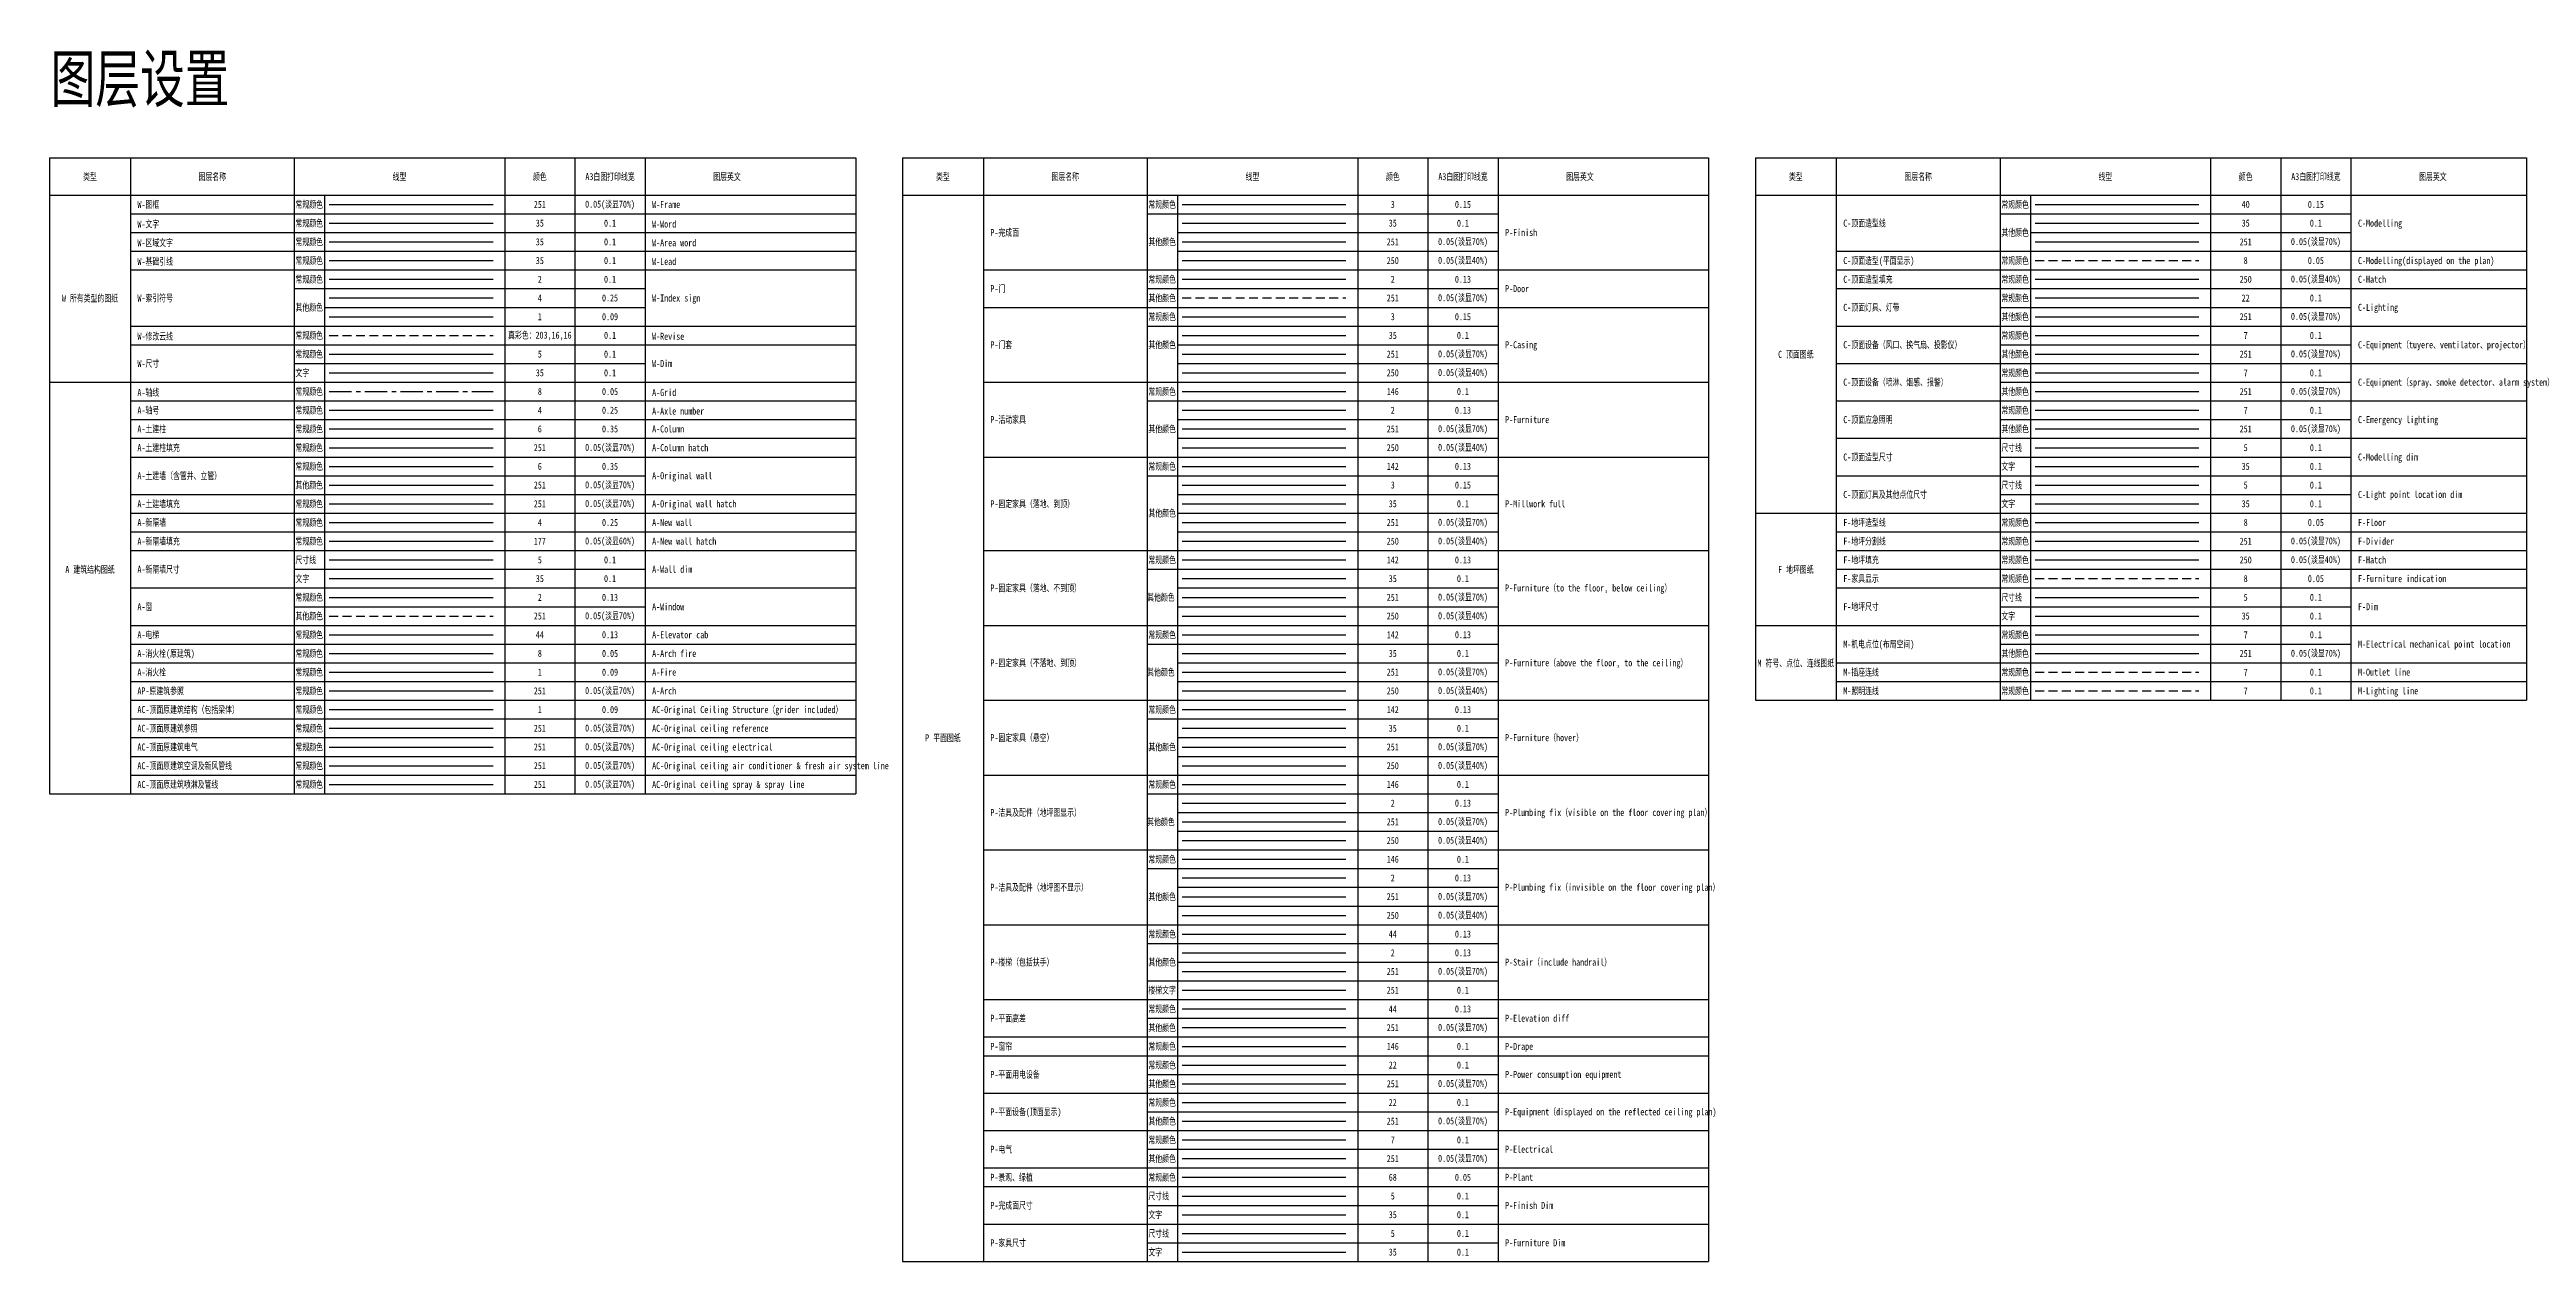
# Model space of a CAD drawing. Header units: millimetres. Extents: x 51249 to 2766742, y -599687 to -1280.
# Drawn here: x 60283 to 70870, y -114817 to -109634 of the extents above; entities that cross this region are included whole.
import ezdxf
from ezdxf.enums import TextEntityAlignment as Align

# ---------------------------------------------------------------- set-up
doc = ezdxf.new("R2010")
doc.units = ezdxf.units.MM
doc.header["$LTSCALE"] = 10
doc.linetypes.add('CENTER', pattern=[50.8, 31.75, -6.35, 6.35, -6.35])
doc.linetypes.add('DASHED', pattern=[19.05, 12.7, -6.35])
for name, color, linetype in [('A-土建墙填充', 251, 'Continuous'), ('A-土建墙（含管井、立管）', 6, 'Continuous'), ('A-土建柱', 6, 'Continuous'), ('A-土建柱填充', 251, 'Continuous'), ('A-新隔墙', 4, 'Continuous'), ('A-新隔墙填充', 177, 'Continuous'), ('A-新隔墙尺寸', 5, 'Continuous'), ('A-消火栓', 1, 'Continuous'), ('A-消火栓(原建筑)', 8, 'Continuous'), ('A-电梯', 44, 'Continuous'), ('A-窗', 2, 'Continuous'), ('A-轴号', 4, 'Continuous'), ('A-轴线', 8, 'CENTER'), ('AC-顶面原建筑参照', 251, 'Continuous'), ('AC-顶面原建筑喷淋及管线', 251, 'Continuous'), ('AC-顶面原建筑电气', 251, 'Continuous'), ('AC-顶面原建筑空调及新风管线', 251, 'Continuous'), ('AC-顶面原建筑结构（包括梁体）', 1, 'Continuous'), ('AP-原建筑参照', 251, 'Continuous'), ('C-顶面应急照明', 7, 'Continuous'), ('C-顶面灯具、灯带', 22, 'Continuous'), ('C-顶面灯具及其他点位尺寸', 5, 'Continuous'), ('C-顶面设备（喷淋、烟感、报警）', 7, 'Continuous'), ('C-顶面设备（风口、换气扇、投影仪）', 7, 'Continuous'), ('C-顶面造型(平面显示)', 251, 'DASHED'), ('C-顶面造型填充', 250, 'Continuous'), ('C-顶面造型尺寸', 5, 'Continuous'), ('C-顶面造型线', 40, 'Continuous'), ('F-地坪分割线', 251, 'Continuous'), ('F-地坪填充', 250, 'Continuous'), ('F-地坪尺寸', 5, 'Continuous'), ('F-地坪造型线', 8, 'Continuous'), ('F-家具显示', 8, 'DASHED'), ('M-插座连线', 7, 'DASHED'), ('M-机电点位(布局空间)', 7, 'Continuous'), ('M-照明连线', 7, 'DASHED'), ('P-固定家具（不落地、到顶）', 142, 'Continuous'), ('P-固定家具（悬空）', 142, 'Continuous'), ('P-固定家具（落地、不到顶）', 142, 'Continuous'), ('P-固定家具（落地、到顶）', 142, 'Continuous'), ('P-完成面', 3, 'Continuous'), ('P-完成面尺寸', 5, 'Continuous'), ('P-家具尺寸', 5, 'Continuous'), ('P-平面用电设备', 22, 'Continuous'), ('P-平面设备(顶面显示)', 22, 'Continuous'), ('P-平面高差', 44, 'Continuous'), ('P-景观、绿植', 68, 'Continuous'), ('P-楼梯（包括扶手）', 44, 'Continuous'), ('P-洁具及配件（地坪图不显示）', 146, 'Continuous'), ('P-洁具及配件（地坪图显示）', 146, 'Continuous'), ('P-活动家具', 146, 'Continuous'), ('P-电气', 7, 'Continuous'), ('P-窗帘', 146, 'Continuous'), ('P-门', 2, 'Continuous'), ('P-门套', 3, 'Continuous'), ('W-区域文字', 35, 'Continuous'), ('W-图框', 251, 'Continuous'), ('W-基础引线', 35, 'Continuous'), ('W-尺寸', 5, 'Continuous'), ('W-文字', 35, 'Continuous'), ('W-索引符号', 2, 'Continuous')]:
    doc.layers.add(name, color=color, linetype=linetype)
doc.layers.add('W-修改云线', color=7, linetype='Continuous', true_color=0xcb1010)
doc.styles.add('WORD-1', font='SimSun.ttf', dxfattribs={"width": 0.7})

msp = doc.modelspace()

# ---------------------------------------------------------------- texts
at = {"layer": 'A-土建墙填充', "style": 'WORD-1', "width": 0.7}
for s, p in [('A-土建墙填充', (60659, -111576.9)), ('A-Original wall hatch', (62859, -111576.9))]:
    msp.add_text(s, height=30, dxfattribs=at).set_placement(p, align=Align.MIDDLE_LEFT)
at = {"layer": 'A-土建墙（含管井、立管）', "color": 6, "style": 'WORD-1', "width": 0.7}
msp.add_text('A-土建墙（含管井、立管）', height=30, dxfattribs=at).set_placement((60659, -111456.9), align=Align.MIDDLE_LEFT)
at = {"layer": 'A-土建柱', "style": 'WORD-1', "width": 0.7}
for s, p in [('A-土建柱', (60659, -111256.9)), ('A-Column', (62859, -111256.9))]:
    msp.add_text(s, height=30, dxfattribs=at).set_placement(p, align=Align.MIDDLE_LEFT)
at = {"layer": 'A-土建柱', "color": 6, "style": 'WORD-1', "width": 0.7}
msp.add_text('A-Original wall', height=30, dxfattribs=at).set_placement((62859, -111456.9), align=Align.MIDDLE_LEFT)
at = {"layer": 'A-土建柱填充', "style": 'WORD-1', "width": 0.7}
for s, p in [('A-土建柱填充', (60659, -111336.9)), ('A-Column hatch', (62859, -111336.9))]:
    msp.add_text(s, height=30, dxfattribs=at).set_placement(p, align=Align.MIDDLE_LEFT)
at = {"layer": 'A-新隔墙', "style": 'WORD-1', "width": 0.7}
for s, p in [('A-新隔墙', (60659, -111656.9)), ('A-New wall', (62859, -111656.9))]:
    msp.add_text(s, height=30, dxfattribs=at).set_placement(p, align=Align.MIDDLE_LEFT)
at = {"layer": 'A-新隔墙填充', "style": 'WORD-1', "width": 0.7}
for s, p in [('A-新隔墙填充', (60659, -111736.9)), ('A-New wall hatch', (62859, -111736.9))]:
    msp.add_text(s, height=30, dxfattribs=at).set_placement(p, align=Align.MIDDLE_LEFT)
at = {"layer": 'A-新隔墙尺寸', "style": 'WORD-1', "width": 0.7}
for s, p in [('A-新隔墙尺寸', (60659, -111856.9)), ('A-Wall dim ', (62859, -111856.9))]:
    msp.add_text(s, height=30, dxfattribs=at).set_placement(p, align=Align.MIDDLE_LEFT)
at = {"layer": 'A-消火栓', "style": 'WORD-1', "width": 0.7}
for s, p in [('A-消火栓', (60659, -112296.9)), ('A-Fire', (62859, -112296.9))]:
    msp.add_text(s, height=30, dxfattribs=at).set_placement(p, align=Align.MIDDLE_LEFT)
at = {"layer": 'A-消火栓(原建筑)', "style": 'WORD-1', "width": 0.7}
for s, p in [('A-消火栓(原建筑)', (60659, -112216.9)), ('A-Arch fire', (62859, -112216.9))]:
    msp.add_text(s, height=30, dxfattribs=at).set_placement(p, align=Align.MIDDLE_LEFT)
at = {"layer": 'A-电梯', "style": 'WORD-1', "width": 0.7}
for s, p in [('A-电梯', (60659, -112136.9)), ('A-Elevator cab', (62859, -112136.9))]:
    msp.add_text(s, height=30, dxfattribs=at).set_placement(p, align=Align.MIDDLE_LEFT)
at = {"layer": 'A-窗', "style": 'WORD-1', "width": 0.7}
for s, p in [('A-窗', (60659, -112016.9)), ('A-Window', (62859, -112016.9))]:
    msp.add_text(s, height=30, dxfattribs=at).set_placement(p, align=Align.MIDDLE_LEFT)
at = {"layer": 'A-轴号', "ltscale": 20, "style": 'WORD-1', "width": 0.7}
for s, p in [('A-轴号', (60659, -111176.9)), ('A-Axle number', (62859, -111180.7))]:
    msp.add_text(s, height=30, dxfattribs=at).set_placement(p, align=Align.MIDDLE_LEFT)
at = {"layer": 'A-轴线', "style": 'WORD-1', "width": 0.7}
msp.add_text('A-轴线', height=30, dxfattribs=at).set_placement((60659, -111100.7), align=Align.MIDDLE_LEFT)
at = {"layer": 'A-轴线', "linetype": 'CENTER', "ltscale": 0.3, "style": 'WORD-1', "width": 0.7}
msp.add_text('A-Grid', height=30, dxfattribs=at).set_placement((62859, -111100.7), align=Align.MIDDLE_LEFT)
at = {"layer": 'AC-顶面原建筑参照', "style": 'WORD-1', "width": 0.7}
for s, p in [('AC-顶面原建筑参照', (60659, -112536.9)), ('AC-Original ceiling reference ', (62859, -112536.9))]:
    msp.add_text(s, height=30, dxfattribs=at).set_placement(p, align=Align.MIDDLE_LEFT)
at = {"layer": 'AC-顶面原建筑喷淋及管线', "style": 'WORD-1', "width": 0.7}
for s, p in [('AC-顶面原建筑喷淋及管线', (60659, -112776.9)), ('AC-Original ceiling spray & spray line ', (62859, -112776.9))]:
    msp.add_text(s, height=30, dxfattribs=at).set_placement(p, align=Align.MIDDLE_LEFT)
at = {"layer": 'AC-顶面原建筑电气', "style": 'WORD-1', "width": 0.7}
for s, p in [('AC-顶面原建筑电气', (60659, -112616.9)), ('AC-Original ceiling electrical', (62859, -112616.9))]:
    msp.add_text(s, height=30, dxfattribs=at).set_placement(p, align=Align.MIDDLE_LEFT)
at = {"layer": 'AC-顶面原建筑空调及新风管线', "style": 'WORD-1', "width": 0.7}
for s, p in [('AC-顶面原建筑空调及新风管线', (60659, -112696.9)), ('AC-Original ceiling air conditioner & fresh air system line', (62859, -112696.9))]:
    msp.add_text(s, height=30, dxfattribs=at).set_placement(p, align=Align.MIDDLE_LEFT)
at = {"layer": 'AC-顶面原建筑结构（包括梁体）', "style": 'WORD-1', "width": 0.7}
for s, p in [('AC-顶面原建筑结构（包括梁体）', (60659, -112456.9)), ('AC-Original Ceiling Structure（grider included）', (62859, -112456.9))]:
    msp.add_text(s, height=30, dxfattribs=at).set_placement(p, align=Align.MIDDLE_LEFT)
at = {"layer": 'AP-原建筑参照', "style": 'WORD-1', "width": 0.7}
for s, p in [('AP-原建筑参照', (60659, -112376.9)), ('A-Arch', (62859, -112376.9))]:
    msp.add_text(s, height=30, dxfattribs=at).set_placement(p, align=Align.MIDDLE_LEFT)
at = {"layer": 'C-顶面应急照明', "style": 'WORD-1', "width": 0.7}
for s, p in [('C-顶面应急照明', (67950.3, -111216.9)), ('C-Emergency lighting', (70150.3, -111216.9))]:
    msp.add_text(s, height=30, dxfattribs=at).set_placement(p, align=Align.MIDDLE_LEFT)
at = {"layer": 'C-顶面灯具、灯带', "style": 'WORD-1', "width": 0.7}
for s, p in [('C-顶面灯具、灯带', (67950.3, -110736.9)), ('C-Lighting', (70150.3, -110736.9))]:
    msp.add_text(s, height=30, dxfattribs=at).set_placement(p, align=Align.MIDDLE_LEFT)
at = {"layer": 'C-顶面灯具及其他点位尺寸', "style": 'WORD-1', "width": 0.7}
for s, p in [('C-顶面灯具及其他点位尺寸', (67950.3, -111536.9)), ('C-Light point location dim', (70150.3, -111536.9))]:
    msp.add_text(s, height=30, dxfattribs=at).set_placement(p, align=Align.MIDDLE_LEFT)
at = {"layer": 'C-顶面设备（喷淋、烟感、报警）', "style": 'WORD-1', "width": 0.7}
for s, p in [('C-顶面设备（喷淋、烟感、报警）', (67950.3, -111056.9)), ('C-Equipment（spray、smoke detector、alarm system）', (70150.3, -111056.9))]:
    msp.add_text(s, height=30, dxfattribs=at).set_placement(p, align=Align.MIDDLE_LEFT)
at = {"layer": 'C-顶面设备（风口、换气扇、投影仪）', "style": 'WORD-1', "width": 0.7}
for s, p in [('C-顶面设备（风口、换气扇、投影仪）', (67950.3, -110896.9)), ('C-Equipment（tuyere、ventilator、projector）', (70150.3, -110896.9))]:
    msp.add_text(s, height=30, dxfattribs=at).set_placement(p, align=Align.MIDDLE_LEFT)
at = {"layer": 'C-顶面造型(平面显示)', "style": 'WORD-1', "width": 0.7}
for s, p in [('C-顶面造型(平面显示)', (67950.3, -110536.9)), ('C-Modelling(displayed on the plan)', (70150.3, -110536.9))]:
    msp.add_text(s, height=30, dxfattribs=at).set_placement(p, align=Align.MIDDLE_LEFT)
at = {"layer": 'C-顶面造型填充', "style": 'WORD-1', "width": 0.7}
for s, p in [('C-顶面造型填充', (67950.3, -110616.9)), ('C-Hatch', (70150.3, -110616.9))]:
    msp.add_text(s, height=30, dxfattribs=at).set_placement(p, align=Align.MIDDLE_LEFT)
at = {"layer": 'C-顶面造型尺寸', "style": 'WORD-1', "width": 0.7}
for s, p in [('C-顶面造型尺寸', (67950.3, -111376.9)), ('C-Modelling dim', (70150.3, -111376.9))]:
    msp.add_text(s, height=30, dxfattribs=at).set_placement(p, align=Align.MIDDLE_LEFT)
at = {"layer": 'C-顶面造型线', "style": 'WORD-1', "width": 0.7}
for s, p in [('C-顶面造型线', (67950.3, -110376.9)), ('C-Modelling', (70150.3, -110376.9))]:
    msp.add_text(s, height=30, dxfattribs=at).set_placement(p, align=Align.MIDDLE_LEFT)
at = {"layer": 'F-地坪分割线', "style": 'WORD-1', "width": 0.7}
for s, p in [('F-Floor', (70150.3, -111656.9)), ('F-地坪分割线', (67950.3, -111736.9)), ('F-Divider', (70150.3, -111736.9))]:
    msp.add_text(s, height=30, dxfattribs=at).set_placement(p, align=Align.MIDDLE_LEFT)
at = {"layer": 'F-地坪填充', "style": 'WORD-1', "width": 0.7}
for s, p in [('F-地坪填充', (67950.3, -111816.9)), ('F-Hatch', (70150.3, -111816.9))]:
    msp.add_text(s, height=30, dxfattribs=at).set_placement(p, align=Align.MIDDLE_LEFT)
at = {"layer": 'F-地坪尺寸', "style": 'WORD-1', "width": 0.7}
for s, p in [('F-地坪尺寸', (67950.3, -112016.9)), ('F-Dim', (70150.3, -112016.9))]:
    msp.add_text(s, height=30, dxfattribs=at).set_placement(p, align=Align.MIDDLE_LEFT)
at = {"layer": 'F-地坪造型线', "style": 'WORD-1', "width": 0.7}
msp.add_text('F-地坪造型线', height=30, dxfattribs=at).set_placement((67950.3, -111656.9), align=Align.MIDDLE_LEFT)
at = {"layer": 'F-家具显示', "style": 'WORD-1', "width": 0.7}
for s, p in [('F-家具显示', (67950.3, -111896.9)), ('F-Furniture indication', (70150.3, -111896.9))]:
    msp.add_text(s, height=30, dxfattribs=at).set_placement(p, align=Align.MIDDLE_LEFT)
at = {"layer": 'M-插座连线', "style": 'WORD-1', "width": 0.7}
msp.add_text('M-插座连线', height=30, dxfattribs=at).set_placement((67950.3, -112296.9), align=Align.MIDDLE_LEFT)
at = {"layer": 'M-插座连线', "ltscale": 20, "style": 'WORD-1', "width": 0.7}
msp.add_text('M-Outlet line', height=30, dxfattribs=at).set_placement((70150.3, -112296.9), align=Align.MIDDLE_LEFT)
at = {"layer": 'M-机电点位(布局空间)', "style": 'WORD-1', "width": 0.7}
for s, p in [('M-机电点位(布局空间)', (67950.3, -112176.9)), ('M-Electrical mechanical point location', (70150.3, -112176.9))]:
    msp.add_text(s, height=30, dxfattribs=at).set_placement(p, align=Align.MIDDLE_LEFT)
at = {"layer": 'M-照明连线', "style": 'WORD-1', "width": 0.7}
msp.add_text('M-照明连线', height=30, dxfattribs=at).set_placement((67950.3, -112376.9), align=Align.MIDDLE_LEFT)
at = {"layer": 'M-照明连线', "ltscale": 20, "style": 'WORD-1', "width": 0.7}
msp.add_text('M-Lighting line', height=30, dxfattribs=at).set_placement((70150.3, -112376.9), align=Align.MIDDLE_LEFT)
at = {"layer": 'P-固定家具（不落地、到顶）', "style": 'WORD-1', "width": 0.7}
for s, p in [('P-固定家具（不落地、到顶）', (64304.7, -112256.9)), ('P-Furniture（above the floor, to the ceiling）', (66504.7, -112256.9))]:
    msp.add_text(s, height=30, dxfattribs=at).set_placement(p, align=Align.MIDDLE_LEFT)
at = {"layer": 'P-固定家具（悬空）', "style": 'WORD-1', "width": 0.7}
for s, p in [('P-固定家具（悬空）', (64304.7, -112576.9)), ('P-Furniture（hover）', (66504.7, -112576.9))]:
    msp.add_text(s, height=30, dxfattribs=at).set_placement(p, align=Align.MIDDLE_LEFT)
at = {"layer": 'P-固定家具（落地、不到顶）', "style": 'WORD-1', "width": 0.7}
for s, p in [('P-固定家具（落地、不到顶）', (64304.7, -111936.9)), ('P-Furniture（to the floor, below ceiling）', (66504.7, -111936.9))]:
    msp.add_text(s, height=30, dxfattribs=at).set_placement(p, align=Align.MIDDLE_LEFT)
at = {"layer": 'P-固定家具（落地、到顶）', "style": 'WORD-1', "width": 0.7}
for s, p in [('P-固定家具（落地、到顶）', (64304.7, -111576.9)), ('P-Millwork full', (66504.7, -111576.9))]:
    msp.add_text(s, height=30, dxfattribs=at).set_placement(p, align=Align.MIDDLE_LEFT)
at = {"layer": 'P-完成面', "style": 'WORD-1', "width": 0.7}
for s, p in [('P-完成面', (64304.7, -110416.9)), ('P-Finish', (66504.7, -110416.9))]:
    msp.add_text(s, height=30, dxfattribs=at).set_placement(p, align=Align.MIDDLE_LEFT)
at = {"layer": 'P-完成面尺寸', "style": 'WORD-1', "width": 0.7}
for s, p in [('P-完成面尺寸', (64304.7, -114576.9)), ('P-Finish Dim', (66504.7, -114576.9)), ('P-Furniture Dim', (66504.7, -114736.9))]:
    msp.add_text(s, height=30, dxfattribs=at).set_placement(p, align=Align.MIDDLE_LEFT)
at = {"layer": 'P-家具尺寸', "style": 'WORD-1', "width": 0.7}
msp.add_text('P-家具尺寸', height=30, dxfattribs=at).set_placement((64304.7, -114736.9), align=Align.MIDDLE_LEFT)
at = {"layer": 'P-平面用电设备', "style": 'WORD-1', "width": 0.7}
for s, p in [('P-平面用电设备', (64304.7, -114016.9)), ('P-Power consumption equipment', (66504.7, -114016.9))]:
    msp.add_text(s, height=30, dxfattribs=at).set_placement(p, align=Align.MIDDLE_LEFT)
at = {"layer": 'P-平面设备(顶面显示)', "style": 'WORD-1', "width": 0.7}
for s, p in [('P-平面设备(顶面显示)', (64304.7, -114176.9)), ('P-Equipment（displayed on the reflected ceiling plan)', (66504.7, -114176.9))]:
    msp.add_text(s, height=30, dxfattribs=at).set_placement(p, align=Align.MIDDLE_LEFT)
at = {"layer": 'P-平面高差', "style": 'WORD-1', "width": 0.7}
for s, p in [('P-平面高差', (64304.7, -113776.9)), ('P-Elevation diff', (66504.7, -113776.9))]:
    msp.add_text(s, height=30, dxfattribs=at).set_placement(p, align=Align.MIDDLE_LEFT)
at = {"layer": 'P-景观、绿植', "style": 'WORD-1', "width": 0.7}
for s, p in [('P-景观、绿植', (64304.7, -114456.9)), ('P-Plant', (66504.7, -114456.9))]:
    msp.add_text(s, height=30, dxfattribs=at).set_placement(p, align=Align.MIDDLE_LEFT)
at = {"layer": 'P-楼梯（包括扶手）', "style": 'WORD-1', "width": 0.7}
for s, p in [('P-楼梯（包括扶手）', (64304.7, -113536.9)), ('P-Stair（include handrail）', (66504.7, -113536.9))]:
    msp.add_text(s, height=30, dxfattribs=at).set_placement(p, align=Align.MIDDLE_LEFT)
at = {"layer": 'P-洁具及配件（地坪图不显示）', "style": 'WORD-1', "width": 0.7}
for s, p in [('P-洁具及配件（地坪图不显示）', (64304.7, -113216.9)), ('P-Plumbing fix（invisible on the floor covering plan）', (66504.7, -113216.9))]:
    msp.add_text(s, height=30, dxfattribs=at).set_placement(p, align=Align.MIDDLE_LEFT)
at = {"layer": 'P-洁具及配件（地坪图显示）', "style": 'WORD-1', "width": 0.7}
for s, p in [('P-洁具及配件（地坪图显示）', (64304.7, -112896.9)), ('P-Plumbing fix（visible on the floor covering plan）', (66504.7, -112896.9))]:
    msp.add_text(s, height=30, dxfattribs=at).set_placement(p, align=Align.MIDDLE_LEFT)
at = {"layer": 'P-活动家具', "style": 'WORD-1', "width": 0.7}
for s, p in [('P-活动家具', (64304.7, -111216.9)), ('P-Furniture', (66504.7, -111216.9))]:
    msp.add_text(s, height=30, dxfattribs=at).set_placement(p, align=Align.MIDDLE_LEFT)
at = {"layer": 'P-电气', "style": 'WORD-1', "width": 0.7}
for s, p in [('P-电气', (64304.7, -114336.9)), ('P-Electrical', (66504.7, -114336.9))]:
    msp.add_text(s, height=30, dxfattribs=at).set_placement(p, align=Align.MIDDLE_LEFT)
at = {"layer": 'P-窗帘', "style": 'WORD-1', "width": 0.7}
for s, p in [('P-窗帘', (64304.7, -113896.9)), ('P-Drape', (66504.7, -113896.9))]:
    msp.add_text(s, height=30, dxfattribs=at).set_placement(p, align=Align.MIDDLE_LEFT)
at = {"layer": 'P-门', "style": 'WORD-1', "width": 0.7}
for s, p in [('P-门', (64304.7, -110656.9)), ('P-Door', (66504.7, -110656.9))]:
    msp.add_text(s, height=30, dxfattribs=at).set_placement(p, align=Align.MIDDLE_LEFT)
at = {"layer": 'P-门套', "style": 'WORD-1', "width": 0.7}
for s, p in [('P-门套', (64304.7, -110896.9)), ('P-Casing', (66504.7, -110896.9))]:
    msp.add_text(s, height=30, dxfattribs=at).set_placement(p, align=Align.MIDDLE_LEFT)
at = {"layer": 'W-修改云线', "ltscale": 20, "style": 'WORD-1', "width": 0.7}
for s, p in [('W-修改云线', (60659, -110860.7)), ('W-Revise', (62859, -110860.7))]:
    msp.add_text(s, height=30, dxfattribs=at).set_placement(p, align=Align.MIDDLE_LEFT)
at = {"layer": 'W-区域文字', "ltscale": 20, "style": 'WORD-1', "width": 0.7}
for s, p in [('W-区域文字', (60659, -110460.7)), ('W-Area word', (62859, -110460.7)), ('W-Lead', (62859, -110540.7))]:
    msp.add_text(s, height=30, dxfattribs=at).set_placement(p, align=Align.MIDDLE_LEFT)
at = {"layer": 'W-图框', "style": 'WORD-1', "width": 0.7}
for s, p in [('W-图框', (60659, -110296.9)), ('W-Frame', (62859, -110296.9))]:
    msp.add_text(s, height=30, dxfattribs=at).set_placement(p, align=Align.MIDDLE_LEFT)
at = {"layer": 'W-基础引线', "ltscale": 20, "style": 'WORD-1', "width": 0.7}
msp.add_text('W-基础引线', height=30, dxfattribs=at).set_placement((60659, -110540.7), align=Align.MIDDLE_LEFT)
at = {"layer": 'W-尺寸', "style": 'WORD-1', "width": 0.7}
for s, p in [('W-尺寸', (60659, -110976.9)), ('W-Dim', (62859, -110976.9))]:
    msp.add_text(s, height=30, dxfattribs=at).set_placement(p, align=Align.MIDDLE_LEFT)
at = {"layer": 'W-文字', "style": 'WORD-1', "width": 0.7}
msp.add_text('图层设置', height=200, dxfattribs=at).set_placement((60288.5, -109858.6))
at = {"layer": 'W-文字', "ltscale": 20, "style": 'WORD-1', "width": 0.7}
for s, p in [('类型', (60456.2, -110176.9)), ('图层名称', (60979, -110176.9)), ('线型', (61779, -110176.9)), ('颜色', (62379, -110176.9)), ('A3白图打印线宽', (62679, -110176.9)), ('图层英文', (63179, -110176.9)), ('类型', (64101.8, -110176.9)), ('图层名称', (64624.7, -110176.9)), ('线型', (65424.7, -110176.9)), ('颜色', (66024.7, -110176.9)), ('A3白图打印线宽', (66324.7, -110176.9)), ('图层英文', (66824.7, -110176.9)), ('类型', (67747.5, -110176.9)), ('图层名称', (68270.3, -110176.9)), ('线型', (69070.3, -110176.9)), ('颜色', (69670.3, -110176.9)), ('A3白图打印线宽', (69970.3, -110176.9)), ('图层英文', (70470.3, -110176.9)), ('251', (62379, -110296.9)), ('0.05(淡显70%%%)', (62679, -110296.9)), ('3', (66024.7, -110296.9)), ('0.15', (66324.7, -110296.9)), ('40', (69670.3, -110296.9)), ('0.15', (69970.3, -110296.9)), ('35', (62379, -110376.9)), ('0.1', (62679, -110376.9)), ('35', (66024.7, -110376.9)), ('0.1', (66324.7, -110376.9)), ('35', (69670.3, -110376.9)), ('0.1', (69970.3, -110376.9)), ('35', (62379, -110456.9)), ('35', (62379, -110536.9)), ('0.1', (62679, -110456.9)), ('0.1', (62679, -110536.9)), ('251', (66024.7, -110456.9)), ('250', (66024.7, -110536.9)), ('0.05(淡显70%%%)', (66324.7, -110456.9)), ('0.05(淡显40%%%)', (66324.7, -110536.9)), ('251', (69670.3, -110456.9)), ('8', (69670.3, -110536.9)), ('0.05(淡显70%%%)', (69970.3, -110456.9)), ('0.05', (69970.3, -110536.9)), ('2', (62379, -110616.9)), ('0.1', (62679, -110616.9)), ('2', (66024.7, -110616.9)), ('0.13', (66324.7, -110616.9)), ('250', (69670.3, -110616.9)), ('0.05(淡显40%%%)', (69970.3, -110616.9)), ('W 所有类型的图纸', (60456.2, -110696.9)), ('4', (62379, -110696.9)), ('0.25', (62679, -110696.9)), ('251', (66024.7, -110696.9)), ('0.05(淡显70%%%)', (66324.7, -110696.9)), ('22', (69670.3, -110696.9)), ('0.1', (69970.3, -110696.9)), ('真彩色：203,16,16', (62379, -110856.9)), ('1', (62379, -110776.9)), ('0.09', (62679, -110776.9)), ('0.1', (62679, -110856.9)), ('35', (66024.7, -110856.9)), ('3', (66024.7, -110776.9)), ('0.15', (66324.7, -110776.9)), ('0.1', (66324.7, -110856.9)), ('251', (69670.3, -110776.9)), ('7', (69670.3, -110856.9)), ('0.05(淡显70%%%)', (69970.3, -110776.9)), ('0.1', (69970.3, -110856.9)), ('5', (62379, -110936.9)), ('0.1', (62679, -110936.9)), ('251', (66024.7, -110936.9)), ('0.05(淡显70%%%)', (66324.7, -110936.9)), ('C 顶面图纸', (67747.5, -110936.9)), ('251', (69670.3, -110936.9)), ('0.05(淡显70%%%)', (69970.3, -110936.9)), ('35', (62379, -111016.9)), ('0.1', (62679, -111016.9)), ('250', (66024.7, -111016.9)), ('0.05(淡显40%%%)', (66324.7, -111016.9)), ('7', (69670.3, -111016.9)), ('0.1', (69970.3, -111016.9)), ('4', (62379, -111176.9)), ('8', (62379, -111096.9)), ('0.05', (62679, -111096.9)), ('0.25', (62679, -111176.9)), ('146', (66024.7, -111096.9)), ('2', (66024.7, -111176.9)), ('0.13', (66324.7, -111176.9)), ('0.1', (66324.7, -111096.9)), ('251', (69670.3, -111096.9)), ('7', (69670.3, -111176.9)), ('0.05(淡显70%%%)', (69970.3, -111096.9)), ('0.1', (69970.3, -111176.9)), ('6', (62379, -111256.9)), ('0.35', (62679, -111256.9)), ('251', (66024.7, -111256.9)), ('0.05(淡显70%%%)', (66324.7, -111256.9)), ('251', (69670.3, -111256.9)), ('0.05(淡显70%%%)', (69970.3, -111256.9)), ('251', (62379, -111336.9)), ('0.05(淡显70%%%)', (62679, -111336.9)), ('250', (66024.7, -111336.9)), ('0.05(淡显40%%%)', (66324.7, -111336.9)), ('5', (69670.3, -111336.9)), ('0.1', (69970.3, -111336.9)), ('6', (62379, -111416.9)), ('0.05(淡显70%%%)', (62679, -111496.9)), ('0.35', (62679, -111416.9)), ('142', (66024.7, -111416.9)), ('0.13', (66324.7, -111416.9)), ('35', (69670.3, -111416.9)), ('0.1', (69970.3, -111416.9)), ('251', (62379, -111496.9)), ('251', (62379, -111576.9)), ('0.05(淡显70%%%)', (62679, -111576.9)), ('35', (66024.7, -111576.9)), ('3', (66024.7, -111496.9)), ('0.15', (66324.7, -111496.9)), ('0.1', (66324.7, -111576.9)), ('35', (69670.3, -111576.9)), ('5', (69670.3, -111496.9)), ('0.1', (69970.3, -111496.9)), ('0.1', (69970.3, -111576.9)), ('4', (62379, -111656.9)), ('0.25', (62679, -111656.9)), ('251', (66024.7, -111656.9)), ('0.05(淡显70%%%)', (66324.7, -111656.9)), ('8', (69670.3, -111656.9)), ('0.05', (69970.3, -111656.9)), ('177', (62379, -111736.9)), ('0.05(淡显60%%%)', (62679, -111736.9)), ('250', (66024.7, -111736.9)), ('0.05(淡显40%%%)', (66324.7, -111736.9)), ('251', (69670.3, -111736.9)), ('0.05(淡显70%%%)', (69970.3, -111736.9)), ('0.05(淡显40%%%)', (69970.3, -111816.9)), ('A 建筑结构图纸', (60456.2, -111856.9)), ('35', (62379, -111896.9)), ('5', (62379, -111816.9)), ('0.1', (62679, -111816.9)), ('0.1', (62679, -111896.9)), ('142', (66024.7, -111816.9)), ('35', (66024.7, -111896.9)), ('0.13', (66324.7, -111816.9)), ('0.1', (66324.7, -111896.9)), ('F 地坪图纸', (67747.5, -111856.9)), ('250', (69670.3, -111816.9)), ('8', (69670.3, -111896.9)), ('0.05', (69970.3, -111896.9)), ('2', (62379, -111976.9)), ('0.13', (62679, -111976.9)), ('251', (66024.7, -111976.9)), ('0.05(淡显70%%%)', (66324.7, -111976.9)), ('5', (69670.3, -111976.9)), ('0.1', (69970.3, -111976.9)), ('251', (62379, -112056.9)), ('0.05(淡显70%%%)', (62679, -112056.9)), ('250', (66024.7, -112056.9)), ('0.05(淡显40%%%)', (66324.7, -112056.9)), ('35', (69670.3, -112056.9)), ('0.1', (69970.3, -112056.9)), ('44', (62379, -112136.9)), ('8', (62379, -112216.9)), ('0.13', (62679, -112136.9)), ('0.05', (62679, -112216.9)), ('142', (66024.7, -112136.9)), ('35', (66024.7, -112216.9)), ('0.13', (66324.7, -112136.9)), ('0.1', (66324.7, -112216.9)), ('251', (69670.3, -112216.9)), ('7', (69670.3, -112136.9)), ('0.05(淡显70%%%)', (69970.3, -112216.9)), ('0.1', (69970.3, -112136.9)), ('1', (62379, -112296.9)), ('0.09', (62679, -112296.9)), ('251', (66024.7, -112296.9)), ('0.05(淡显70%%%)', (66324.7, -112296.9)), ('M 符号、点位、连线图纸', (67747.5, -112256.9)), ('7', (69670.3, -112296.9)), ('0.1', (69970.3, -112296.9)), ('251', (62379, -112376.9)), ('0.05(淡显70%%%)', (62679, -112376.9)), ('250', (66024.7, -112376.9)), ('0.05(淡显40%%%)', (66324.7, -112376.9)), ('7', (69670.3, -112376.9)), ('0.1', (69970.3, -112376.9)), ('251', (62379, -112536.9)), ('1', (62379, -112456.9)), ('0.05(淡显70%%%)', (62679, -112536.9)), ('0.09', (62679, -112456.9)), ('142', (66024.7, -112456.9)), ('35', (66024.7, -112536.9)), ('0.13', (66324.7, -112456.9)), ('0.1', (66324.7, -112536.9)), ('251', (62379, -112616.9)), ('0.05(淡显70%%%)', (62679, -112616.9)), ('P 平面图纸', (64101.8, -112576.9)), ('251', (66024.7, -112616.9)), ('0.05(淡显70%%%)', (66324.7, -112616.9)), ('251', (62379, -112696.9)), ('0.05(淡显70%%%)', (62679, -112696.9)), ('250', (66024.7, -112696.9)), ('0.05(淡显40%%%)', (66324.7, -112696.9)), ('251', (62379, -112776.9)), ('0.05(淡显70%%%)', (62679, -112776.9)), ('146', (66024.7, -112776.9)), ('2', (66024.7, -112856.9)), ('0.13', (66324.7, -112856.9)), ('0.1', (66324.7, -112776.9)), ('251', (66024.7, -112936.9)), ('0.05(淡显70%%%)', (66324.7, -112936.9)), ('250', (66024.7, -113016.9)), ('0.05(淡显40%%%)', (66324.7, -113016.9)), ('146', (66024.7, -113096.9)), ('2', (66024.7, -113176.9)), ('0.13', (66324.7, -113176.9)), ('0.1', (66324.7, -113096.9)), ('251', (66024.7, -113256.9)), ('0.05(淡显70%%%)', (66324.7, -113256.9)), ('250', (66024.7, -113336.9)), ('0.05(淡显40%%%)', (66324.7, -113336.9)), ('44', (66024.7, -113416.9)), ('2', (66024.7, -113496.9)), ('0.13', (66324.7, -113416.9)), ('0.13', (66324.7, -113496.9)), ('251', (66024.7, -113576.9)), ('0.05(淡显70%%%)', (66324.7, -113576.9)), ('251', (66024.7, -113656.9)), ('0.1', (66324.7, -113656.9)), ('251', (66024.7, -113816.9)), ('44', (66024.7, -113736.9)), ('0.05(淡显70%%%)', (66324.7, -113816.9)), ('0.13', (66324.7, -113736.9)), ('146', (66024.7, -113896.9)), ('0.1', (66324.7, -113896.9)), ('22', (66024.7, -113976.9)), ('0.1', (66324.7, -113976.9)), ('251', (66024.7, -114056.9)), ('22', (66024.7, -114136.9)), ('0.05(淡显70%%%)', (66324.7, -114056.9)), ('0.1', (66324.7, -114136.9)), ('251', (66024.7, -114216.9)), ('0.05(淡显70%%%)', (66324.7, -114216.9)), ('7', (66024.7, -114296.9)), ('0.1', (66324.7, -114296.9)), ('251', (66024.7, -114376.9)), ('68', (66024.7, -114456.9)), ('0.05(淡显70%%%)', (66324.7, -114376.9)), ('0.05', (66324.7, -114456.9)), ('5', (66024.7, -114536.9)), ('0.1', (66324.7, -114536.9)), ('35', (66024.7, -114616.9)), ('0.1', (66324.7, -114616.9)), ('35', (66024.7, -114776.9)), ('5', (66024.7, -114696.9)), ('0.1', (66324.7, -114696.9)), ('0.1', (66324.7, -114776.9))]:
    msp.add_text(s, height=30, dxfattribs=at).set_placement(p, align=Align.MIDDLE)
for s, p in [('常规颜色', (61334.5, -110296.9)), ('常规颜色', (64980.1, -110296.9)), ('常规颜色', (68625.8, -110296.9)), ('W-文字', (60659, -110380.7)), ('常规颜色', (61334.5, -110376.9)), ('W-Word', (62859, -110380.7)), ('其他颜色', (68625.8, -110416.9)), ('常规颜色', (61334.5, -110456.9)), ('常规颜色', (61334.5, -110536.9)), ('其他颜色', (64980.1, -110456.9)), ('常规颜色', (68625.8, -110536.9)), ('常规颜色', (61334.5, -110616.9)), ('常规颜色', (64980.1, -110616.9)), ('常规颜色', (68625.8, -110616.9)), ('其他颜色', (61334.5, -110736.9)), ('其他颜色', (64980.1, -110696.9)), ('常规颜色', (68625.8, -110696.9)), ('常规颜色', (61334.5, -110856.9)), ('常规颜色', (64980.1, -110776.9)), ('其他颜色', (68625.8, -110776.9)), ('常规颜色', (68625.8, -110856.9)), ('常规颜色', (61334.5, -110936.9)), ('其他颜色', (64980.1, -110896.9)), ('其他颜色', (68625.8, -110936.9)), ('文字', (61334.5, -111016.9)), ('常规颜色', (68625.8, -111016.9)), ('常规颜色', (61334.5, -111096.9)), ('常规颜色', (61334.5, -111176.9)), ('常规颜色', (64980.1, -111096.9)), ('其他颜色', (68625.8, -111096.9)), ('常规颜色', (68625.8, -111176.9)), ('常规颜色', (61334.5, -111256.9)), ('其他颜色', (64980.1, -111256.9)), ('其他颜色', (68625.8, -111256.9)), ('常规颜色', (61334.5, -111336.9)), ('尺寸线', (68625.8, -111336.9)), ('其他颜色', (61334.5, -111496.9)), ('常规颜色', (61334.5, -111416.9)), ('常规颜色', (64980.1, -111416.9)), ('文字', (68625.8, -111416.9)), ('尺寸线', (68625.8, -111496.9)), ('常规颜色', (61334.5, -111576.9)), ('文字', (68625.8, -111576.9)), ('常规颜色', (61334.5, -111656.9)), ('其他颜色', (64980.1, -111616.9)), ('常规颜色', (68625.8, -111656.9)), ('尺寸线', (61334.5, -111816.9)), ('常规颜色', (61334.5, -111736.9)), ('常规颜色', (64980.1, -111816.9)), ('常规颜色', (68625.8, -111736.9)), ('常规颜色', (68625.8, -111816.9)), ('文字', (61334.5, -111896.9)), ('常规颜色', (68625.8, -111896.9)), ('常规颜色', (61334.5, -111976.9)), ('其他颜色', (64974.7, -111976.9)), ('尺寸线', (68625.8, -111976.9)), ('其他颜色', (61334.5, -112056.9)), ('文字', (68625.8, -112056.9)), ('常规颜色', (61334.5, -112136.9)), ('常规颜色', (61334.5, -112216.9)), ('常规颜色', (64980.1, -112136.9)), ('其他颜色', (68625.8, -112216.9)), ('常规颜色', (68625.8, -112136.9)), ('常规颜色', (61334.5, -112296.9)), ('其他颜色', (64974.7, -112296.9)), ('常规颜色', (68625.8, -112296.9)), ('常规颜色', (61334.5, -112376.9)), ('常规颜色', (68625.8, -112376.9)), ('常规颜色', (61334.5, -112456.9)), ('常规颜色', (61334.5, -112536.9)), ('常规颜色', (64980.1, -112456.9)), ('常规颜色', (61334.5, -112616.9)), ('其他颜色', (64980.1, -112616.9)), ('常规颜色', (61334.5, -112696.9)), ('常规颜色', (61334.5, -112776.9)), ('常规颜色', (64980.1, -112776.9)), ('其他颜色', (64974.7, -112936.9)), ('常规颜色', (64980.1, -113096.9)), ('其他颜色', (64980.1, -113256.9)), ('常规颜色', (64980.1, -113416.9)), ('其他颜色', (64980.1, -113536.9)), ('楼梯文字', (64980.1, -113656.9)), ('其他颜色', (64980.1, -113816.9)), ('常规颜色', (64980.1, -113736.9)), ('常规颜色', (64980.1, -113896.9)), ('常规颜色', (64980.1, -113976.9)), ('其他颜色', (64980.1, -114056.9)), ('常规颜色', (64980.1, -114136.9)), ('常规颜色', (64980.1, -114136.9)), ('其他颜色', (64980.1, -114216.9)), ('常规颜色', (64980.1, -114296.9)), ('其他颜色', (64980.1, -114376.9)), ('常规颜色', (64980.1, -114456.9)), ('尺寸线', (64980.1, -114536.9)), ('文字', (64980.1, -114616.9)), ('尺寸线', (64980.1, -114696.9)), ('文字', (64980.1, -114776.9))]:
    msp.add_text(s, height=30, dxfattribs=at).set_placement(p, align=Align.MIDDLE_LEFT)
at = {"layer": 'W-索引符号', "ltscale": 20, "style": 'WORD-1', "width": 0.7}
for s, p in [('W-索引符号', (60659, -110696.9)), ('W-Index sign', (62859, -110696.9))]:
    msp.add_text(s, height=30, dxfattribs=at).set_placement(p, align=Align.MIDDLE_LEFT)

# ---------------------------------------------------------------- linework, layer by layer
at = {"layer": 'A-土建墙填充'}
msp.add_line((61479, -111576.9), (62179, -111576.9), dxfattribs=at)
at = {"layer": 'A-土建墙（含管井、立管）', "color": 6}
msp.add_line((61479, -111416.9), (62179, -111416.9), dxfattribs=at)
at = {"layer": 'A-土建墙（含管井、立管）', "color": 251}
msp.add_line((61479, -111496.9), (62179, -111496.9), dxfattribs=at)
at = {"layer": 'A-土建柱'}
msp.add_line((61479, -111256.9), (62179, -111256.9), dxfattribs=at)
at = {"layer": 'A-土建柱填充'}
msp.add_line((61479, -111336.9), (62179, -111336.9), dxfattribs=at)
at = {"layer": 'A-新隔墙'}
msp.add_line((61479, -111656.9), (62179, -111656.9), dxfattribs=at)
at = {"layer": 'A-新隔墙填充'}
msp.add_line((61479, -111736.9), (62179, -111736.9), dxfattribs=at)
at = {"layer": 'A-新隔墙尺寸'}
msp.add_line((61479, -111816.9), (62179, -111816.9), dxfattribs=at)
at = {"layer": 'A-消火栓'}
msp.add_line((61479, -112296.9), (62179, -112296.9), dxfattribs=at)
at = {"layer": 'A-消火栓(原建筑)'}
msp.add_line((61479, -112216.9), (62179, -112216.9), dxfattribs=at)
at = {"layer": 'A-电梯'}
msp.add_line((61479, -112136.9), (62179, -112136.9), dxfattribs=at)
at = {"layer": 'A-窗'}
msp.add_line((61479, -111976.9), (62179, -111976.9), dxfattribs=at)
at = {"layer": 'A-窗', "color": 251, "linetype": 'DASHED', "ltscale": 0.3}
msp.add_line((61479, -112056.9), (62179, -112056.9), dxfattribs=at)
at = {"layer": 'A-轴号', "ltscale": 20}
msp.add_line((61479, -111176.9), (62179, -111176.9), dxfattribs=at)
at = {"layer": 'A-轴线', "linetype": 'CENTER', "ltscale": 0.3}
msp.add_line((61479, -111096.9), (62179, -111096.9), dxfattribs=at)
at = {"layer": 'AC-顶面原建筑参照'}
msp.add_line((61479, -112536.9), (62179, -112536.9), dxfattribs=at)
at = {"layer": 'AC-顶面原建筑喷淋及管线'}
msp.add_line((61479, -112776.9), (62179, -112776.9), dxfattribs=at)
at = {"layer": 'AC-顶面原建筑电气'}
msp.add_line((61479, -112616.9), (62179, -112616.9), dxfattribs=at)
at = {"layer": 'AC-顶面原建筑空调及新风管线'}
msp.add_line((61479, -112696.9), (62179, -112696.9), dxfattribs=at)
at = {"layer": 'AC-顶面原建筑结构（包括梁体）'}
msp.add_line((61479, -112456.9), (62179, -112456.9), dxfattribs=at)
at = {"layer": 'AP-原建筑参照'}
msp.add_line((61479, -112376.9), (62179, -112376.9), dxfattribs=at)
at = {"layer": 'C-顶面应急照明'}
msp.add_line((68770.3, -111176.9), (69470.3, -111176.9), dxfattribs=at)
at = {"layer": 'C-顶面应急照明', "color": 251}
msp.add_line((68770.3, -111256.9), (69470.3, -111256.9), dxfattribs=at)
at = {"layer": 'C-顶面灯具、灯带'}
msp.add_line((68770.3, -110696.9), (69470.3, -110696.9), dxfattribs=at)
at = {"layer": 'C-顶面灯具、灯带', "color": 251}
msp.add_line((68770.3, -110776.9), (69470.3, -110776.9), dxfattribs=at)
at = {"layer": 'C-顶面灯具及其他点位尺寸'}
msp.add_line((68770.3, -111496.9), (69470.3, -111496.9), dxfattribs=at)
at = {"layer": 'C-顶面灯具及其他点位尺寸', "color": 35}
msp.add_line((68770.3, -111576.9), (69470.3, -111576.9), dxfattribs=at)
at = {"layer": 'C-顶面设备（喷淋、烟感、报警）'}
msp.add_line((68770.3, -111016.9), (69470.3, -111016.9), dxfattribs=at)
at = {"layer": 'C-顶面设备（喷淋、烟感、报警）', "color": 251}
msp.add_line((68770.3, -111096.9), (69470.3, -111096.9), dxfattribs=at)
at = {"layer": 'C-顶面设备（风口、换气扇、投影仪）'}
msp.add_line((68770.3, -110856.9), (69470.3, -110856.9), dxfattribs=at)
at = {"layer": 'C-顶面设备（风口、换气扇、投影仪）', "color": 251}
msp.add_line((68770.3, -110936.9), (69470.3, -110936.9), dxfattribs=at)
at = {"layer": 'C-顶面造型(平面显示)', "ltscale": 0.3}
msp.add_line((68770.3, -110536.9), (69470.3, -110536.9), dxfattribs=at)
at = {"layer": 'C-顶面造型填充'}
msp.add_line((68770.3, -110616.9), (69470.3, -110616.9), dxfattribs=at)
at = {"layer": 'C-顶面造型尺寸'}
msp.add_line((68770.3, -111336.9), (69470.3, -111336.9), dxfattribs=at)
at = {"layer": 'C-顶面造型尺寸', "color": 35}
msp.add_line((68770.3, -111416.9), (69470.3, -111416.9), dxfattribs=at)
at = {"layer": 'C-顶面造型线'}
msp.add_line((68770.3, -110296.9), (69470.3, -110296.9), dxfattribs=at)
at = {"layer": 'C-顶面造型线', "color": 35}
msp.add_line((68770.3, -110376.9), (69470.3, -110376.9), dxfattribs=at)
at = {"layer": 'C-顶面造型线', "color": 251}
msp.add_line((68770.3, -110456.9), (69470.3, -110456.9), dxfattribs=at)
at = {"layer": 'F-地坪分割线'}
msp.add_line((68770.3, -111736.9), (69470.3, -111736.9), dxfattribs=at)
at = {"layer": 'F-地坪填充'}
msp.add_line((68770.3, -111816.9), (69470.3, -111816.9), dxfattribs=at)
at = {"layer": 'F-地坪尺寸'}
msp.add_line((68770.3, -111976.9), (69470.3, -111976.9), dxfattribs=at)
at = {"layer": 'F-地坪尺寸', "color": 35}
msp.add_line((68770.3, -112056.9), (69470.3, -112056.9), dxfattribs=at)
at = {"layer": 'F-地坪造型线'}
msp.add_line((68770.3, -111656.9), (69470.3, -111656.9), dxfattribs=at)
at = {"layer": 'F-家具显示', "linetype": 'DASHED', "ltscale": 0.3}
msp.add_line((68770.3, -111896.9), (69470.3, -111896.9), dxfattribs=at)
at = {"layer": 'M-插座连线', "linetype": 'DASHED', "ltscale": 0.3}
msp.add_line((68770.3, -112296.9), (69470.3, -112296.9), dxfattribs=at)
at = {"layer": 'M-机电点位(布局空间)'}
msp.add_line((68770.3, -112136.9), (69470.3, -112136.9), dxfattribs=at)
at = {"layer": 'M-机电点位(布局空间)', "color": 251}
msp.add_line((68770.3, -112216.9), (69470.3, -112216.9), dxfattribs=at)
at = {"layer": 'M-照明连线', "linetype": 'DASHED', "ltscale": 0.3}
msp.add_line((68770.3, -112376.9), (69470.3, -112376.9), dxfattribs=at)
at = {"layer": 'P-固定家具（不落地、到顶）'}
msp.add_line((65124.7, -112136.9), (65824.7, -112136.9), dxfattribs=at)
at = {"layer": 'P-固定家具（不落地、到顶）', "color": 35}
msp.add_line((65124.7, -112216.9), (65824.7, -112216.9), dxfattribs=at)
at = {"layer": 'P-固定家具（不落地、到顶）', "color": 251}
msp.add_line((65124.7, -112296.9), (65824.7, -112296.9), dxfattribs=at)
at = {"layer": 'P-固定家具（不落地、到顶）', "color": 250}
msp.add_line((65124.7, -112376.9), (65824.7, -112376.9), dxfattribs=at)
at = {"layer": 'P-固定家具（悬空）'}
msp.add_line((65124.7, -112456.9), (65824.7, -112456.9), dxfattribs=at)
at = {"layer": 'P-固定家具（悬空）', "color": 35}
msp.add_line((65124.7, -112536.9), (65824.7, -112536.9), dxfattribs=at)
at = {"layer": 'P-固定家具（悬空）', "color": 251}
msp.add_line((65124.7, -112616.9), (65824.7, -112616.9), dxfattribs=at)
at = {"layer": 'P-固定家具（悬空）', "color": 250}
msp.add_line((65124.7, -112696.9), (65824.7, -112696.9), dxfattribs=at)
at = {"layer": 'P-固定家具（落地、不到顶）'}
msp.add_line((65124.7, -111816.9), (65824.7, -111816.9), dxfattribs=at)
at = {"layer": 'P-固定家具（落地、不到顶）', "color": 35}
msp.add_line((65124.7, -111896.9), (65824.7, -111896.9), dxfattribs=at)
at = {"layer": 'P-固定家具（落地、不到顶）', "color": 251}
msp.add_line((65124.7, -111976.9), (65824.7, -111976.9), dxfattribs=at)
at = {"layer": 'P-固定家具（落地、不到顶）', "color": 250}
msp.add_line((65124.7, -112056.9), (65824.7, -112056.9), dxfattribs=at)
at = {"layer": 'P-固定家具（落地、到顶）'}
msp.add_line((65124.7, -111416.9), (65824.7, -111416.9), dxfattribs=at)
at = {"layer": 'P-固定家具（落地、到顶）', "color": 3}
msp.add_line((65124.7, -111496.9), (65824.7, -111496.9), dxfattribs=at)
at = {"layer": 'P-固定家具（落地、到顶）', "color": 35}
msp.add_line((65124.7, -111576.9), (65824.7, -111576.9), dxfattribs=at)
at = {"layer": 'P-固定家具（落地、到顶）', "color": 251}
msp.add_line((65124.7, -111656.9), (65824.7, -111656.9), dxfattribs=at)
at = {"layer": 'P-固定家具（落地、到顶）', "color": 250}
msp.add_line((65124.7, -111736.9), (65824.7, -111736.9), dxfattribs=at)
at = {"layer": 'P-完成面'}
msp.add_line((65124.7, -110296.9), (65824.7, -110296.9), dxfattribs=at)
at = {"layer": 'P-完成面', "color": 35}
msp.add_line((65124.7, -110376.9), (65824.7, -110376.9), dxfattribs=at)
at = {"layer": 'P-完成面', "color": 251}
msp.add_line((65124.7, -110456.9), (65824.7, -110456.9), dxfattribs=at)
at = {"layer": 'P-完成面', "color": 250}
msp.add_line((65124.7, -110536.9), (65824.7, -110536.9), dxfattribs=at)
at = {"layer": 'P-完成面尺寸', "color": 35}
for p, q in [((61479, -111896.9), (62179, -111896.9)), ((65124.7, -114616.9), (65824.7, -114616.9))]:
    msp.add_line(p, q, dxfattribs=at)
at = {"layer": 'P-完成面尺寸'}
msp.add_line((65124.7, -114536.9), (65824.7, -114536.9), dxfattribs=at)
at = {"layer": 'P-家具尺寸'}
msp.add_line((65124.7, -114696.9), (65824.7, -114696.9), dxfattribs=at)
at = {"layer": 'P-家具尺寸', "color": 35}
msp.add_line((65124.7, -114776.9), (65824.7, -114776.9), dxfattribs=at)
at = {"layer": 'P-平面用电设备'}
msp.add_line((65124.7, -113976.9), (65824.7, -113976.9), dxfattribs=at)
at = {"layer": 'P-平面用电设备', "color": 251}
msp.add_line((65124.7, -114056.9), (65824.7, -114056.9), dxfattribs=at)
at = {"layer": 'P-平面设备(顶面显示)'}
msp.add_line((65124.7, -114136.9), (65824.7, -114136.9), dxfattribs=at)
at = {"layer": 'P-平面设备(顶面显示)', "color": 251}
msp.add_line((65124.7, -114216.9), (65824.7, -114216.9), dxfattribs=at)
at = {"layer": 'P-平面高差'}
msp.add_line((65124.7, -113736.9), (65824.7, -113736.9), dxfattribs=at)
at = {"layer": 'P-平面高差', "color": 251}
msp.add_line((65124.7, -113816.9), (65824.7, -113816.9), dxfattribs=at)
at = {"layer": 'P-景观、绿植'}
msp.add_line((65124.7, -114456.9), (65824.7, -114456.9), dxfattribs=at)
at = {"layer": 'P-楼梯（包括扶手）'}
msp.add_line((65124.7, -113416.9), (65824.7, -113416.9), dxfattribs=at)
at = {"layer": 'P-楼梯（包括扶手）', "color": 2}
msp.add_line((65124.7, -113496.9), (65824.7, -113496.9), dxfattribs=at)
at = {"layer": 'P-楼梯（包括扶手）', "color": 251}
msp.add_line((65124.7, -113576.9), (65824.7, -113576.9), dxfattribs=at)
at = {"layer": 'P-楼梯（包括扶手）', "color": 35}
msp.add_line((65124.7, -113656.9), (65824.7, -113656.9), dxfattribs=at)
at = {"layer": 'P-洁具及配件（地坪图不显示）'}
msp.add_line((65124.7, -113096.9), (65824.7, -113096.9), dxfattribs=at)
at = {"layer": 'P-洁具及配件（地坪图不显示）', "color": 2}
msp.add_line((65124.7, -113176.9), (65824.7, -113176.9), dxfattribs=at)
at = {"layer": 'P-洁具及配件（地坪图不显示）', "color": 251}
msp.add_line((65124.7, -113256.9), (65824.7, -113256.9), dxfattribs=at)
at = {"layer": 'P-洁具及配件（地坪图不显示）', "color": 250}
msp.add_line((65124.7, -113336.9), (65824.7, -113336.9), dxfattribs=at)
at = {"layer": 'P-洁具及配件（地坪图显示）'}
msp.add_line((65124.7, -112776.9), (65824.7, -112776.9), dxfattribs=at)
at = {"layer": 'P-洁具及配件（地坪图显示）', "color": 2}
msp.add_line((65124.7, -112856.9), (65824.7, -112856.9), dxfattribs=at)
at = {"layer": 'P-洁具及配件（地坪图显示）', "color": 251}
msp.add_line((65124.7, -112936.9), (65824.7, -112936.9), dxfattribs=at)
at = {"layer": 'P-洁具及配件（地坪图显示）', "color": 250}
msp.add_line((65124.7, -113016.9), (65824.7, -113016.9), dxfattribs=at)
at = {"layer": 'P-活动家具'}
msp.add_line((65124.7, -111096.9), (65824.7, -111096.9), dxfattribs=at)
at = {"layer": 'P-活动家具', "color": 2}
msp.add_line((65124.7, -111176.9), (65824.7, -111176.9), dxfattribs=at)
at = {"layer": 'P-活动家具', "color": 251}
msp.add_line((65124.7, -111256.9), (65824.7, -111256.9), dxfattribs=at)
at = {"layer": 'P-活动家具', "color": 250}
msp.add_line((65124.7, -111336.9), (65824.7, -111336.9), dxfattribs=at)
at = {"layer": 'P-电气'}
msp.add_line((65124.7, -114296.9), (65824.7, -114296.9), dxfattribs=at)
at = {"layer": 'P-电气', "color": 251}
msp.add_line((65124.7, -114376.9), (65824.7, -114376.9), dxfattribs=at)
at = {"layer": 'P-窗帘'}
msp.add_line((65124.7, -113896.9), (65824.7, -113896.9), dxfattribs=at)
at = {"layer": 'P-门'}
msp.add_line((65124.7, -110616.9), (65824.7, -110616.9), dxfattribs=at)
at = {"layer": 'P-门', "color": 251, "linetype": 'DASHED', "ltscale": 0.3}
msp.add_line((65124.7, -110696.9), (65824.7, -110696.9), dxfattribs=at)
at = {"layer": 'P-门套'}
msp.add_line((65124.7, -110776.9), (65824.7, -110776.9), dxfattribs=at)
at = {"layer": 'P-门套', "color": 35}
msp.add_line((65124.7, -110856.9), (65824.7, -110856.9), dxfattribs=at)
at = {"layer": 'P-门套', "color": 251}
msp.add_line((65124.7, -110936.9), (65824.7, -110936.9), dxfattribs=at)
at = {"layer": 'P-门套', "color": 250}
msp.add_line((65124.7, -111016.9), (65824.7, -111016.9), dxfattribs=at)
at = {"layer": 'W-修改云线', "linetype": 'DASHED', "ltscale": 0.3}
msp.add_line((61479, -110856.9), (62179, -110856.9), dxfattribs=at)
at = {"layer": 'W-区域文字', "ltscale": 20}
msp.add_line((61479, -110456.9), (62179, -110456.9), dxfattribs=at)
at = {"layer": 'W-图框'}
msp.add_line((61479, -110296.9), (62179, -110296.9), dxfattribs=at)
at = {"layer": 'W-基础引线', "ltscale": 20}
msp.add_line((61479, -110536.9), (62179, -110536.9), dxfattribs=at)
at = {"layer": 'W-尺寸'}
msp.add_line((61479, -110936.9), (62179, -110936.9), dxfattribs=at)
at = {"layer": 'W-尺寸', "color": 35}
msp.add_line((61479, -111016.9), (62179, -111016.9), dxfattribs=at)
at = {"layer": 'W-文字', "color": 249}
for p, q in [((60283.3, -110096.9), (60283.3, -112816.9)), ((60283.3, -110096.9), (62229, -110096.9)), ((60288.5, -110096.9), (63729, -110096.9)), ((60629, -110096.9), (60629, -112816.9)), ((61329, -110096.9), (61329, -112816.9)), ((62229, -110096.9), (62229, -112816.9)), ((62529, -110096.9), (62529, -112816.9)), ((62829, -110096.9), (62829, -112816.9)), ((63729, -110096.9), (63729, -110256.9)), ((63729, -110096.9), (63729, -112816.9)), ((63929, -110096.9), (63929, -114816.9)), ((63929, -110096.9), (65874.7, -110096.9)), ((63934.1, -110096.9), (67374.7, -110096.9)), ((64274.7, -110096.9), (64274.7, -110256.9)), ((64974.7, -110096.9), (64974.7, -110256.9)), ((65874.7, -110096.9), (65874.7, -110256.9)), ((66174.7, -110096.9), (66174.7, -110256.9)), ((66474.7, -110096.9), (66474.7, -110256.9)), ((67374.7, -110096.9), (67374.7, -113936.9)), ((67374.7, -110096.9), (67374.7, -110256.9)), ((67374.7, -110096.9), (67374.7, -110256.9)), ((67574.7, -110096.9), (69520.3, -110096.9)), ((67574.7, -110096.9), (67574.7, -112416.9)), ((67579.8, -110096.9), (70870.3, -110096.9)), ((67920.3, -110096.9), (67920.3, -110256.9)), ((68620.3, -110096.9), (68620.3, -110256.9)), ((69520.3, -110096.9), (69520.3, -110256.9)), ((69820.3, -110096.9), (69820.3, -110256.9)), ((70120.3, -110096.9), (70120.3, -110256.9)), ((70870.3, -110096.9), (70870.3, -112416.9)), ((60283.3, -110256.9), (63729, -110256.9)), ((60283.3, -110256.9), (63729, -110256.9)), ((61459, -110256.9), (61459, -112816.9)), ((63929, -110256.9), (67374.7, -110256.9)), ((63929, -110256.9), (67374.7, -110256.9)), ((63929, -110256.9), (67374.7, -110256.9)), ((64274.7, -110256.9), (64274.7, -114816.9)), ((64974.7, -110256.9), (64974.7, -114816.9)), ((65104.7, -110256.9), (65104.7, -114816.9)), ((65874.7, -110256.9), (65874.7, -114816.9)), ((66174.7, -110256.9), (66174.7, -114816.9)), ((66474.7, -110256.9), (66474.7, -114816.9)), ((67374.7, -110256.9), (67374.7, -114816.9)), ((67574.7, -110256.9), (70870.3, -110256.9)), ((67574.7, -110256.9), (70870.3, -110256.9)), ((67574.7, -110256.9), (70870.3, -110256.9)), ((67920.3, -110256.9), (67920.3, -112416.9)), ((68620.3, -110256.9), (68620.3, -112416.9)), ((68750.3, -110256.9), (68750.3, -112416.9)), ((69520.3, -110256.9), (69520.3, -112416.9)), ((69820.3, -110256.9), (69820.3, -112416.9)), ((70120.3, -110256.9), (70120.3, -112416.9)), ((60629, -110336.9), (63729, -110336.9)), ((60629, -110416.9), (63729, -110416.9)), ((64974.7, -110336.9), (66474.7, -110336.9)), ((65104.7, -110416.9), (66474.7, -110416.9)), ((68620.3, -110336.9), (70120.3, -110336.9)), ((68750.3, -110416.9), (70120.3, -110416.9)), ((60629, -110496.9), (63729, -110496.9)), ((65104.7, -110496.9), (66474.7, -110496.9)), ((67920.3, -110496.9), (70870.3, -110496.9)), ((60629, -110576.9), (63729, -110576.9)), ((64274.7, -110576.9), (67374.7, -110576.9)), ((67920.3, -110576.9), (70870.3, -110576.9)), ((61329, -110656.9), (62829, -110656.9)), ((61459, -110736.9), (62829, -110736.9)), ((64274.7, -110736.9), (67374.7, -110736.9)), ((64974.7, -110656.9), (66474.7, -110656.9)), ((67920.3, -110656.9), (70870.3, -110656.9)), ((68620.3, -110736.9), (70120.3, -110736.9)), ((60629, -110816.9), (63729, -110816.9)), ((64974.7, -110816.9), (66474.7, -110816.9)), ((67920.3, -110816.9), (70870.3, -110816.9)), ((60629, -110896.9), (63729, -110896.9)), ((65104.7, -110896.9), (66474.7, -110896.9)), ((68620.3, -110896.9), (70120.3, -110896.9)), ((60283.3, -111056.9), (63729, -111056.9)), ((61329, -110976.9), (62829, -110976.9)), ((64274.7, -111056.9), (67374.7, -111056.9)), ((65104.7, -110976.9), (66474.7, -110976.9)), ((67920.3, -110976.9), (70870.3, -110976.9)), ((68620.3, -111056.9), (70120.3, -111056.9)), ((60629, -111136.9), (63729, -111136.9)), ((64974.7, -111136.9), (66474.7, -111136.9)), ((67920.3, -111136.9), (70870.3, -111136.9)), ((60629, -111216.9), (63729, -111216.9)), ((65104.7, -111216.9), (66474.7, -111216.9)), ((68620.3, -111216.9), (70120.3, -111216.9)), ((65104.7, -111296.9), (66474.7, -111296.9)), ((67920.3, -111296.9), (70870.3, -111296.9)), ((60629, -111376.9), (63729, -111376.9)), ((61329, -111456.9), (62829, -111456.9)), ((64274.7, -111376.9), (67374.7, -111376.9)), ((64974.7, -111456.9), (66474.7, -111456.9)), ((67920.3, -111456.9), (70870.3, -111456.9)), ((67920.3, -111456.9), (70870.3, -111456.9)), ((68620.3, -111376.9), (70120.3, -111376.9)), ((60629, -111536.9), (63729, -111536.9)), ((65104.7, -111536.9), (66474.7, -111536.9)), ((68620.3, -111536.9), (70120.3, -111536.9)), ((60629, -111616.9), (63729, -111616.9)), ((65104.7, -111616.9), (66474.7, -111616.9)), ((67574.7, -111616.9), (70870.3, -111616.9)), ((60629, -111696.9), (63729, -111696.9)), ((60629, -111776.9), (63729, -111776.9)), ((64274.7, -111776.9), (67374.7, -111776.9)), ((65104.7, -111696.9), (66474.7, -111696.9)), ((67920.3, -111696.9), (70870.3, -111696.9)), ((67920.3, -111776.9), (70870.3, -111776.9)), ((61329, -111856.9), (62829, -111856.9)), ((64974.7, -111856.9), (66474.7, -111856.9)), ((67920.3, -111856.9), (70870.3, -111856.9)), ((60629, -111936.9), (63729, -111936.9)), ((65104.7, -111936.9), (66474.7, -111936.9)), ((67920.3, -111936.9), (70870.3, -111936.9)), ((60629, -112096.9), (63729, -112096.9)), ((61329, -112016.9), (62829, -112016.9)), ((64274.7, -112096.9), (67374.7, -112096.9)), ((65104.7, -112016.9), (66474.7, -112016.9)), ((67574.7, -112096.9), (70870.3, -112096.9)), ((68620.3, -112016.9), (70120.3, -112016.9)), ((60629, -112176.9), (63729, -112176.9)), ((60629, -112176.9), (63729, -112176.9)), ((64974.7, -112176.9), (66474.7, -112176.9)), ((68620.3, -112176.9), (70120.3, -112176.9)), ((60629, -112256.9), (63729, -112256.9)), ((65104.7, -112256.9), (66474.7, -112256.9)), ((67920.3, -112256.9), (70870.3, -112256.9)), ((60629, -112336.9), (63729, -112336.9)), ((60629, -112416.9), (63729, -112416.9)), ((64274.7, -112416.9), (67374.7, -112416.9)), ((65104.7, -112336.9), (66474.7, -112336.9)), ((67574.7, -112416.9), (70870.3, -112416.9)), ((67920.3, -112336.9), (70870.3, -112336.9)), ((60629, -112496.9), (63729, -112496.9)), ((64974.7, -112496.9), (66474.7, -112496.9)), ((60629, -112576.9), (63729, -112576.9)), ((65104.7, -112576.9), (66474.7, -112576.9)), ((60629, -112656.9), (63729, -112656.9)), ((60629, -112656.9), (63729, -112656.9)), ((60629, -112736.9), (63729, -112736.9)), ((64274.7, -112736.9), (67374.7, -112736.9)), ((65104.7, -112656.9), (66474.7, -112656.9)), ((60283.3, -112816.9), (63729, -112816.9)), ((64974.7, -112816.9), (66474.7, -112816.9)), ((65104.7, -112896.9), (66474.7, -112896.9)), ((64274.7, -113056.9), (67374.7, -113056.9)), ((65104.7, -112976.9), (66474.7, -112976.9)), ((64974.7, -113136.9), (66474.7, -113136.9)), ((65104.7, -113216.9), (66474.7, -113216.9)), ((64274.7, -113376.9), (67374.7, -113376.9)), ((64274.7, -113376.9), (67374.7, -113376.9)), ((65104.7, -113296.9), (66474.7, -113296.9)), ((64974.7, -113456.9), (66474.7, -113456.9)), ((65104.7, -113536.9), (66474.7, -113536.9)), ((64274.7, -113696.9), (67374.7, -113696.9)), ((64974.7, -113616.9), (66474.7, -113616.9)), ((64974.7, -113776.9), (66474.7, -113776.9)), ((64274.7, -113856.9), (67374.7, -113856.9)), ((64274.7, -113936.9), (67374.7, -113936.9)), ((64974.7, -114016.9), (66474.7, -114016.9)), ((64274.7, -114096.9), (67374.7, -114096.9)), ((64974.7, -114176.9), (66474.7, -114176.9)), ((64274.7, -114256.9), (67374.7, -114256.9)), ((64974.7, -114336.9), (66474.7, -114336.9)), ((64274.7, -114416.9), (67374.7, -114416.9)), ((64274.7, -114496.9), (67374.7, -114496.9)), ((64274.7, -114656.9), (67374.7, -114656.9)), ((64974.7, -114576.9), (66474.7, -114576.9)), ((64974.7, -114736.9), (66474.7, -114736.9)), ((63929, -114816.9), (67374.7, -114816.9))]:
    msp.add_line(p, q, dxfattribs=at)
at = {"layer": 'W-文字', "ltscale": 20}
msp.add_line((61479, -110376.9), (62179, -110376.9), dxfattribs=at)
at = {"layer": 'W-文字', "color": 249, "ltscale": 0.03}
msp.add_line((60629, -111296.9), (63729, -111296.9), dxfattribs=at)
at = {"layer": 'W-索引符号', "ltscale": 20}
msp.add_line((61479, -110616.9), (62179, -110616.9), dxfattribs=at)
at = {"layer": 'W-索引符号', "color": 4, "ltscale": 20}
msp.add_line((61479, -110696.9), (62179, -110696.9), dxfattribs=at)
at = {"layer": 'W-索引符号', "color": 1, "ltscale": 20}
msp.add_line((61479, -110776.9), (62179, -110776.9), dxfattribs=at)

msp.set_redraw_order([(e.dxf.handle, doc.entitydb.next_handle()) for e in msp.query("TEXT MTEXT ATTDEF DIMENSION ARC_DIMENSION")])  # texts and dimensions are drawn at this point

doc.saveas('drawing.dxf')
